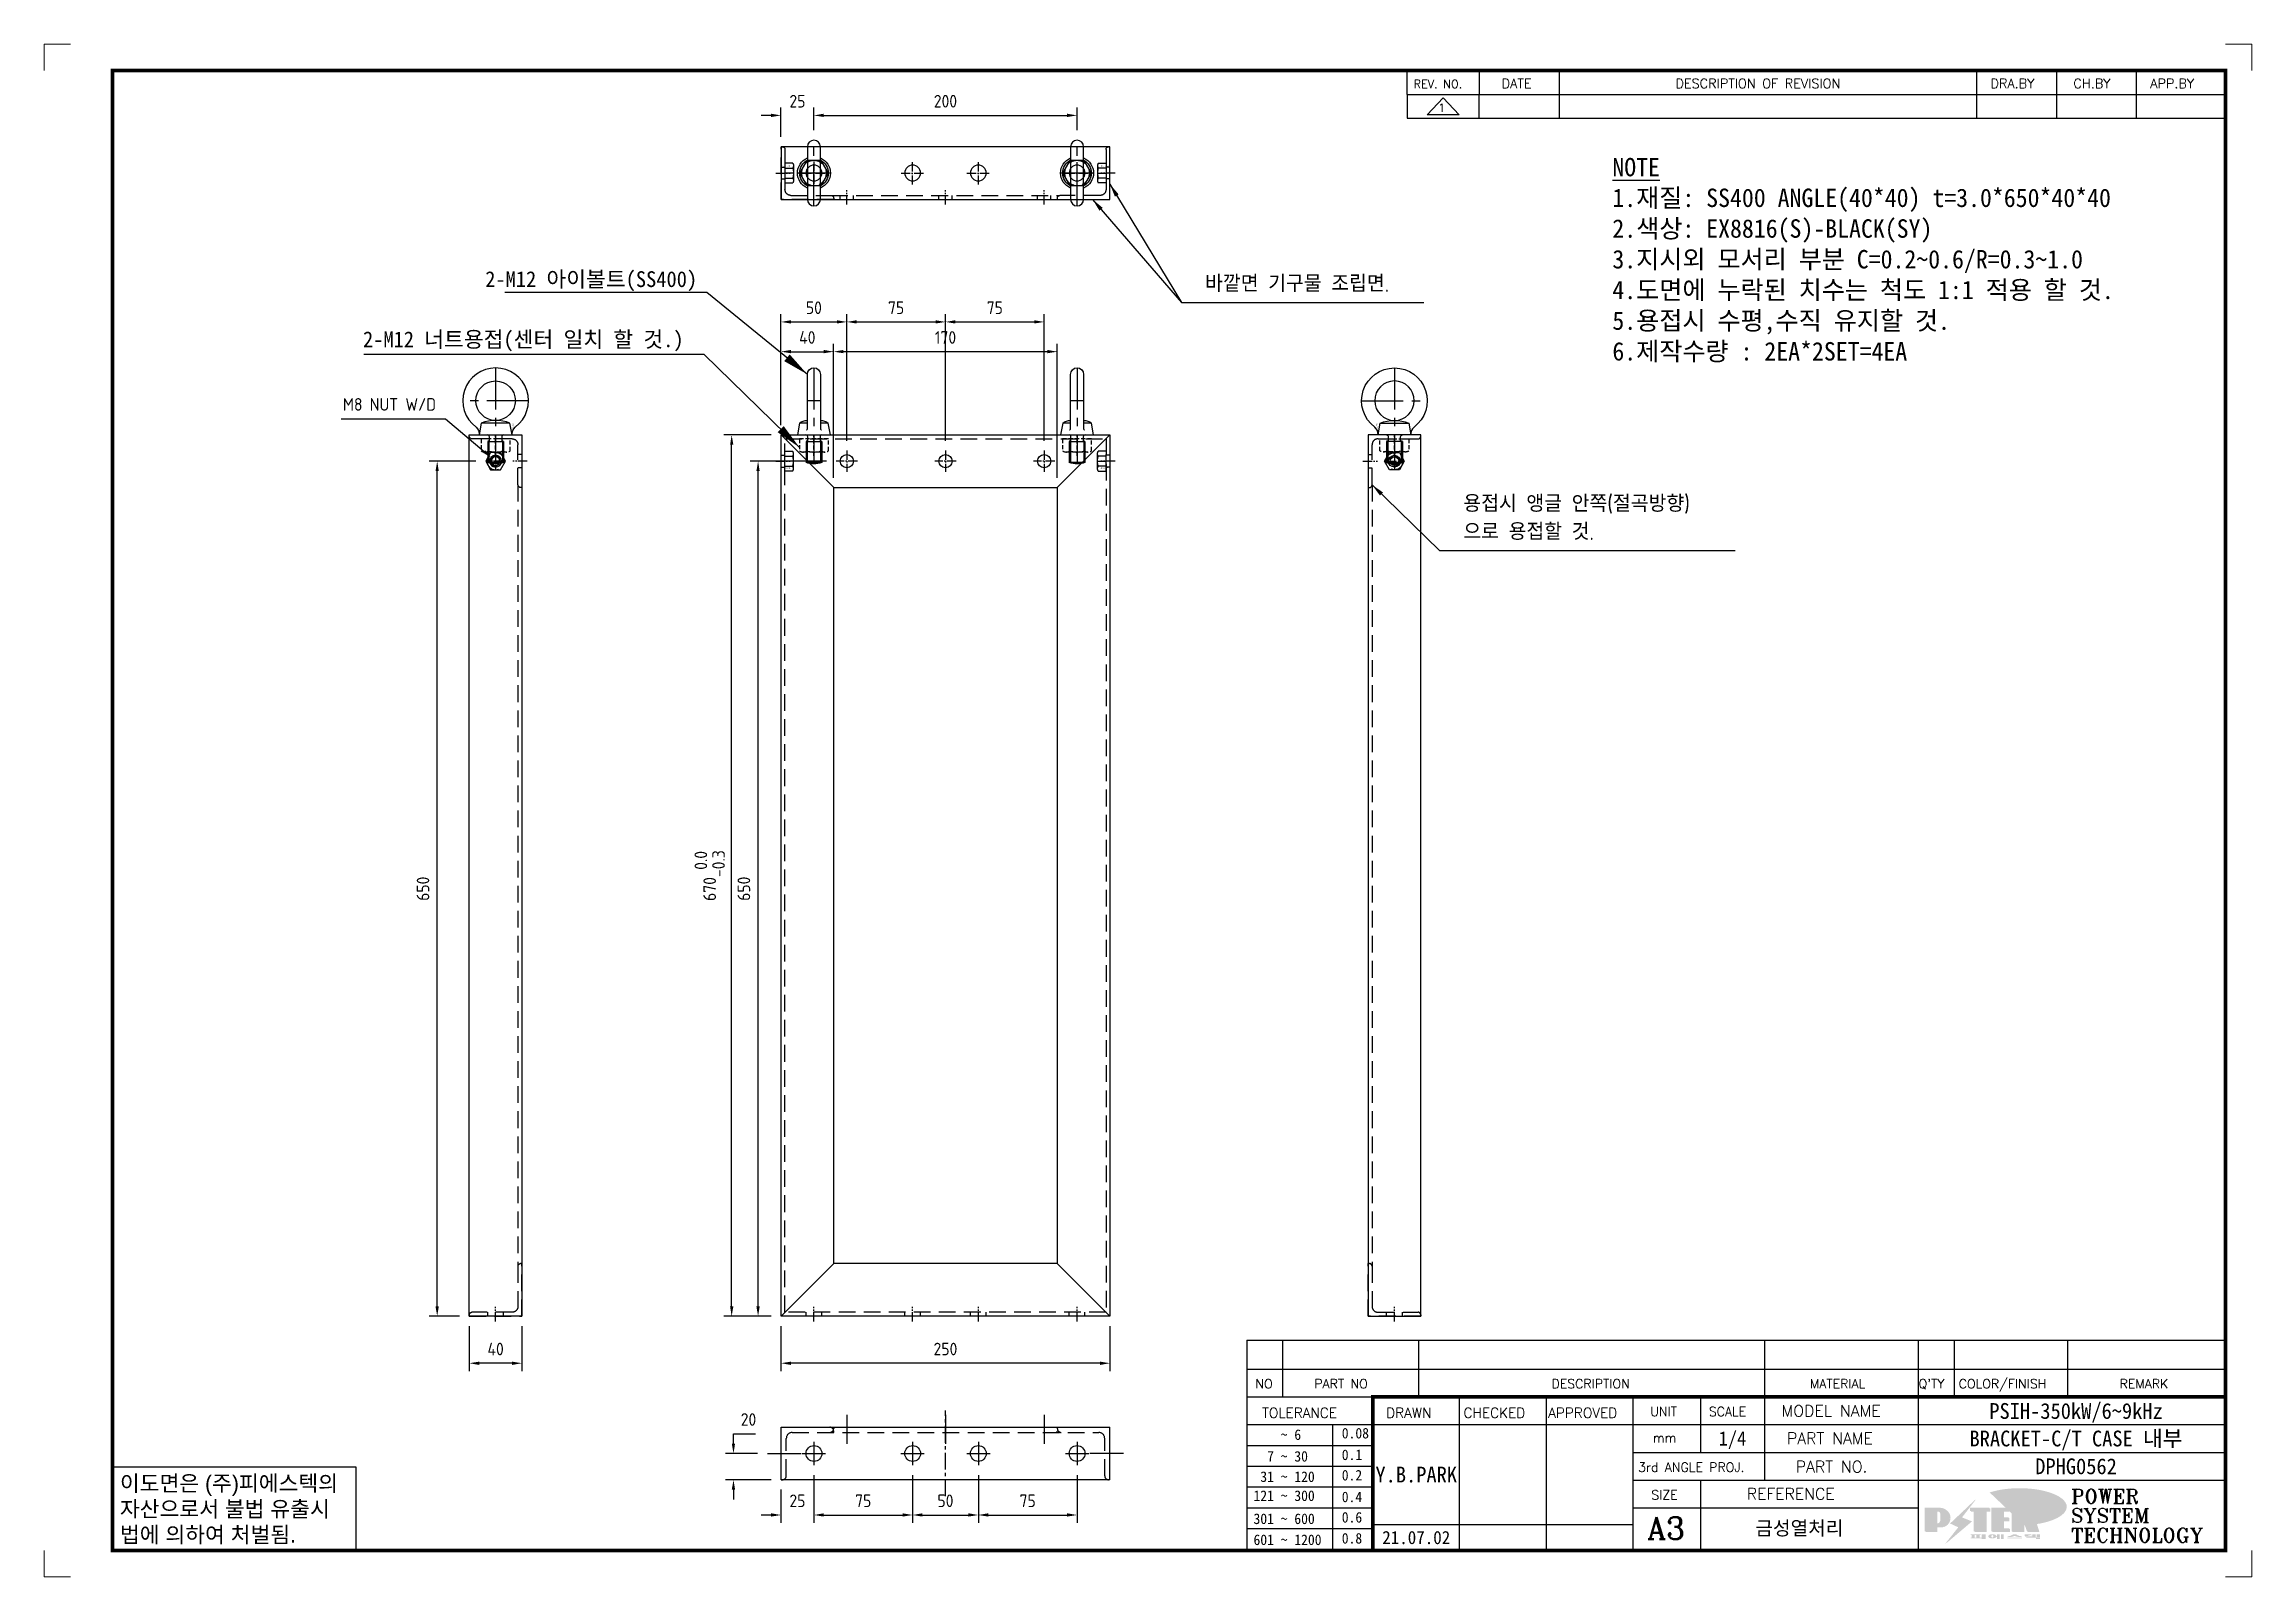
# Model space of a CAD drawing. Header units: millimetres. Extents: x 282 to 14566, y -4134 to 5341.
# Drawn here: x 7204 to 8882, y -1666 to -501 of the extents above; entities that cross this region are included whole.
import ezdxf
from ezdxf.enums import TextEntityAlignment as Align

# ---------------------------------------------------------------- set-up
doc = ezdxf.new("R2010")
doc.units = ezdxf.units.MM
for name, pattern in [('CENTER', [50.8, 31.75, -6.35, 6.35, -6.35]), ('CENTER1', [10, 7, -1, 1, -1]), ('CENTERX2', [101.6, 63.5, -12.7, 12.7, -12.7]), ('HIDDEN2', [4.7625, 3.175, -1.5875]), ('HIDDENX2', [19.05, 12.7, -6.35])]:
    doc.linetypes.add(name, pattern=pattern)
for name, color, linetype in [('BOM-T', 4, 'Continuous'), ('CENTER', 1, 'CENTER'), ('FORMAT-1', 7, 'Continuous'), ('line', 3, 'Continuous'), ('THIN', 3, 'Continuous')]:
    doc.layers.add(name, color=color, linetype=linetype)
doc.styles.add('h1', font='')
doc.styles.add('HAN', font='')
doc.styles.add('RC', font='ROMANC.SHX')
doc.styles.add('ROMANT', font='romant__.ttf')
doc.styles.add('RT', font='ROMANT.SHX', dxfattribs={"oblique": 15})
doc.styles.get("Standard").update_dxf_attribs({"font": 'ISOCP.SHX', "bigfont": 'WHGTXT.SHX'})
doc.styles.get('h1').set_extended_font_data('New Gulim')
doc.styles.get('HAN').set_extended_font_data('GulimChe')
doc.dimstyles.new('PS-3', dxfattribs={"dimscale": 3, "dimtxt": 3.2, "dimasz": 2.5, "dimexe": 2, "dimexo": 2.5, "dimgap": 2, "dimtad": 1, "dimtoh": 1, "dimrnd": 0.05, "dimzin": 12, "dimdsep": 46, "dimtxsty": 'Standard', "dimcen": 0, "dimclrt": 2, "dimazin": 3, "dimtfac": 1, "dimtofl": 0, "dimtmove": 0, "dimatfit": 3, "dimfxl": 0, "dimtolj": 1, "dimtzin": 0, "dimarcsym": 0})
doc.dimstyles.new('PS-4', dxfattribs={"dimscale": 4, "dimtxt": 3.2, "dimasz": 2.5, "dimexe": 2, "dimexo": 2.5, "dimgap": 2, "dimtad": 1, "dimtoh": 1, "dimrnd": 0.05, "dimzin": 12, "dimdsep": 46, "dimtxsty": 'Standard', "dimcen": 0, "dimclrt": 2, "dimazin": 3, "dimtfac": 1, "dimtofl": 0, "dimtmove": 0, "dimatfit": 3, "dimfxl": 0, "dimtolj": 1, "dimtzin": 0, "dimarcsym": 0})
doc.dimstyles.new('PSTEK-4', dxfattribs={"dimtxt": 20, "dimasz": 20, "dimexe": 8, "dimexo": 8, "dimgap": 8, "dimtad": 1, "dimtoh": 1, "dimrnd": 0.05, "dimdsep": 46, "dimtxsty": 'Standard', "dimcen": 0, "dimclrt": 3, "dimadec": 1, "dimazin": 2, "dimtfac": 1, "dimtmove": 0, "dimatfit": 3, "dimfxl": 0, "dimtolj": 1, "dimtzin": 0, "dimarcsym": 0})

msp = doc.modelspace()

# ---------------------------------------------------------------- texts
at = {"color": 2, "style": 'HAN'}
for s, p in [('2-M12 아이볼트(SS400)', (7538.892, -685.164, 0.116)), ('2-M12 너트용접(센터 일치 할 것.)', (7445.991, -730.912, 0.116))]:
    msp.add_text(s, height=12, dxfattribs=at).set_placement(p)
at = {"color": 2, "insert": (8395.603, -586.997), "char_height": 14, "attachment_point": 1, "style": 'HAN'}
msp.add_mtext_dynamic_manual_height_columns('{\\LNOTE\\P}1.재질: SS400 ANGLE(40*40) t=3.0*650*40*40\\P2.색상: EX8816(S)-BLACK(SY)\\P3.지시외 모서리 부분 C=0.2~0.6/R=0.3~1.0\\P4.도면에 누락된 치수는 척도 1:1 적용 할 것.\\P{\\C1;5.용접시 수평,수직 유지할 것.\\P6.제작수량 : 2EA*2SET=4EA}', width=694.38742, gutter_width=769.295, heights=[0], dxfattribs=at)
at = {"color": 2, "char_height": 12.8, "attachment_point": 7}
for s, insert in [('바깥면 기구물 조립면.', (8086.057, -688.885)), ('용접시 앵글 안쪽(절곡방향)\\P으로 용접할 것.', (8282.318, -877.5, 0.116))]:
    msp.add_mtext(s, dxfattribs=dict(at, insert=insert))

# ---------------------------------------------------------------- blocks, each defined once
blk = doc.blocks.new('A$C52180AF6')
at = {"color": 2, "linetype": 'HIDDENX2'}
for p, q in [((0, 3.8), (5.9, 3.8)), ((6.5, -5.6), (6.5, 5.6)), ((0, -3.8), (5.9, -3.8))]:
    blk.add_line(p, q, dxfattribs=at)
blk.add_lwpolyline([(0, -7.5), (0, 7.5), (5.9, 7.5, -0.309401), (5.9, 3.8, -0.154701), (5.9, -3.8, -0.309401), (5.9, -7.5)], format="xyb", close=True, dxfattribs=at)
at = {"layer": 'CENTER'}
blk.add_line((6.5, 0), (0, 0), dxfattribs=at)
at = {"color": 2, "linetype": 'HIDDENX2'}
blk.add_text('M8X1.25 (Type 1)', height=0.6, rotation=180, dxfattribs=at).set_placement((4.2, -5.3), align=Align.MIDDLE_LEFT)
blk = doc.blocks.new('A$C1B982DCA')
for p, q in [((-6, -5), (6, -5)), ((-6, -5), (-6, -21.1)), ((6, -5), (6, -21.1)), ((6, -21.1), (-6, -21.1))]:
    blk.add_line(p, q)
for points in [[(-5.7, 3.8, 0.5), (-5, 4.5), (-5, 46, -1), (5, 46), (5, 4.5, 0.5), (5.7, 3.8)], [(-10.9, 9, -0.183318), (-5, 11)], [(-4.7, -5), (-4.7, -1.4, 0.414214), (-6.1, 0)], [(6.1, 0, 0.414214), (4.7, -1.4), (4.7, -5, -1)], [(5, 11, -0.183318), (10.9, 9)], [(6, -21.1, -0.157869), (-6, -21.1)]]:
    blk.add_lwpolyline(points, format="xyb")
blk.add_lwpolyline([(-5, 9), (-10.9, 9), (-12.5, 0), (12.5, 0), (10.9, 9), (5, 9)])
at = {"layer": 'CENTER'}
for p, q in [((0, 51), (0, -22)), ((5, 26), (-5, 26))]:
    blk.add_line(p, q, dxfattribs=at)
at = {"layer": 'THIN'}
for points in [[(-5.1, -5), (-5.1, -21.1)], [(5.1, -5), (5.1, -21.1)]]:
    blk.add_lwpolyline(points, dxfattribs=at)
blk = doc.blocks.new('A$C253F4690')
at = {"color": 2, "linetype": 'HIDDEN2'}
for p, q in [((-5.5, -9.2), (-5.5, 0)), ((0, -13), (0, 3)), ((5.5, -9.2), (5.5, 0)), ((-8.2, -10), (8.2, -10))]:
    blk.add_line(p, q, dxfattribs=at)
blk.add_lwpolyline([(-11, 0), (-11, -9.2, 0.309401), (-5.5, -9.2, 0.154701), (5.5, -9.2, 0.309401), (11, -9.2), (11, 0), (-11, 0)], format="xyb", dxfattribs=at)
blk = doc.blocks.new('A$C0EF939BE')
blk.add_lwpolyline([(-20, 5), (20, 5, -1), (20, -5), (-20, -5, -1)], format="xyb", close=True)
for radius, start, end in [(12.5, 23.5782, 156.4218), (10.9, 27.2772, 152.7228), (12.5, 203.5782, 336.4218), (10.9, 207.2772, 332.7228)]:
    blk.add_arc((0, 0), radius, start, end)
at = {"layer": 'CENTER'}
for p, q in [((-25, 0), (25, 0)), ((0, 12.5), (0, -12.5))]:
    blk.add_line(p, q, dxfattribs=at)
blk = doc.blocks.new('A$C44CD3016')
at = {"color": 2, "linetype": 'HIDDENX2'}
blk.add_line((-112, 17), (62, 17), dxfattribs=at)
at = {"color": 2, "linetype": 'HIDDEN2'}
for p, q in [((-105, 20), (-105, 17)), ((-95, 20), (-95, 17)), ((-30, 20), (-30, 17)), ((-20, 20), (-20, 17)), ((45, 20), (45, 17)), ((55, 20), (55, 17)), ((-150, 4.5), (-147, 4.5)), ((100, 4.5), (97, 4.5)), ((-150, -4.5), (-147, -4.5)), ((100, -4.5), (97, -4.5))]:
    blk.add_line(p, q, dxfattribs=at)
at = {"color": 1, "linetype": 'CENTER1'}
for p, q in [((-100, 24), (-100, 13)), ((-25, 24), (-25, 13)), ((50, 24), (50, 13)), ((-154, 0), (-143, 0)), ((104, 0), (93, 0))]:
    blk.add_line(p, q, dxfattribs=at)
at = {"color": 250, "linetype": 'CENTER1'}
for p, q in [((-133.8, 0), (-116.2, 0)), ((-125, -8.8), (-125, 8.8)), ((-58.8, 0), (-41.2, 0)), ((-50, 8.8), (-50, -8.8)), ((-8.8, 0), (8.8, 0)), ((0, 8.8), (0, -8.8)), ((66.2, 0), (83.8, 0)), ((75, 8.8), (75, -8.8))]:
    blk.add_line(p, q, dxfattribs=at)
at = {"color": 4}
blk.add_lwpolyline([(100, -20), (-150, -20), (-150, 20), (100, 20)], close=True, dxfattribs=at)
at = {"color": 2, "linetype": 'HIDDENX2'}
for points in [[(-150, 20), (-150, -20), (-149, -20, 0.414214), (-147, -18), (-147, 12.5, -0.414214), (-142.5, 17), (-112, 17, 0.414214), (-110, 19), (-110, 20)], [(100, 20), (100, -20), (99, -20, -0.414214), (97, -18), (97, 12.5, 0.414214), (92.5, 17), (62, 17, -0.414214), (60, 19), (60, 20)]]:
    blk.add_lwpolyline(points, format="xyb", close=True, dxfattribs=at)
for points in [[(-119.5, -9.5), (-130.5, -9.5), (-136, 0), (-130.5, 9.5), (-119.5, 9.5), (-114, 0), (-119.5, -9.5)], [(80.5, -9.5), (69.5, -9.5), (64, 0), (69.5, 9.5), (80.5, 9.5), (86, 0), (80.5, -9.5)]]:
    blk.add_lwpolyline(points, dxfattribs=at)
for centre in [(-125, 0), (75, 0)]:
    blk.add_circle(centre, 9.5, dxfattribs=at)
at = {"color": 250}
for centre in [(-125, 0), (-50, 0), (0, 0), (75, 0)]:
    blk.add_circle(centre, 6, dxfattribs=at)
at = {"rotation": 270}
for p in [(-125, 0), (75, 0)]:
    blk.add_blockref('A$C0EF939BE', p, dxfattribs=at)
blk.add_blockref('A$C52180AF6', (-147, 0))
at = {"xscale": -1}
blk.add_blockref('A$C52180AF6', (97, 0), dxfattribs=at)
blk = doc.blocks.new('A$C5742324B')
for p, q in [((10.9, 9), (-10.9, 9)), ((-6, -5), (6, -5)), ((-6, -5), (-6, -21.1)), ((6, -5), (6, -21.1)), ((6, -21.1), (-6, -21.1))]:
    blk.add_line(p, q)
for points in [[(12.5, 0, -0.237131), (14.9, 5.9, 3.020253), (-14.9, 5.9, -0.237131), (-12.5, 0)], [(-4.7, -5), (-4.7, -1.4, 0.414214), (-6.1, 0)], [(6.1, 0, 0.414214), (4.7, -1.4), (4.7, -5)], [(6, -21.1, -0.157869), (-6, -21.1)]]:
    blk.add_lwpolyline(points, format="xyb")
blk.add_lwpolyline([(10.9, 9, 0.183318), (-10.9, 9), (-12.5, 0), (12.5, 0)], format="xyb", close=True)
blk.add_circle((0, 26), 15)
at = {"layer": 'CENTER'}
for p, q in [((0, 51), (0, -22)), ((25, 26), (-25, 26))]:
    blk.add_line(p, q, dxfattribs=at)
at = {"layer": 'THIN'}
for points in [[(-5.1, -5), (-5.1, -21.1)], [(5.1, -5), (5.1, -21.1)]]:
    blk.add_lwpolyline(points, dxfattribs=at)
at = {"layer": 'BOM-T', "color": 4}
blk.add_text('M12X1.75-22L', height=0.6, rotation=270, dxfattribs=at).set_placement((13.2, 9), align=Align.MIDDLE_LEFT)
blk = doc.blocks.new('A$C45832701')
at = {"color": 2, "linetype": 'HIDDEN2'}
for p, q in [((-20, 655), (-17, 655)), ((-20, 645), (-17, 645)), ((-6, 0), (-6, 3)), ((6, 0), (6, 3))]:
    blk.add_line(p, q, dxfattribs=at)
at = {"color": 1, "linetype": 'CENTER1'}
for p, q in [((0, 656.5), (0, 643.5)), ((-24, 650), (-13, 650)), ((-7.5, 650), (7.5, 650)), ((0, -4), (0, 7))]:
    blk.add_line(p, q, dxfattribs=at)
at = {"color": 2, "linetype": 'HIDDENX2'}
blk.add_line((-17, 632), (-17, 38), dxfattribs=at)
for points in [[(-20, 670), (-20, 630), (-19, 630, 0.414214), (-17, 632), (-17, 662.5, -0.414214), (-12.5, 667), (18, 667, 0.414214), (20, 669), (20, 670)], [(-20, 0), (-20, 40), (-19, 40, -0.414214), (-17, 38), (-17, 7.5, 0.414214), (-12.5, 3), (18, 3, -0.414214), (20, 1), (20, 0)]]:
    blk.add_lwpolyline(points, format="xyb", close=True, dxfattribs=at)
at = {"color": 4}
blk.add_lwpolyline([(20, 0), (20, 670), (-20, 670), (-20, 0)], close=True, dxfattribs=at)
at = {"color": 2, "linetype": 'HIDDENX2'}
blk.add_lwpolyline([(3.8, 643.5), (-3.8, 643.5), (-7.5, 650), (-3.8, 656.5), (3.8, 656.5), (7.5, 650), (3.8, 643.5)], dxfattribs=at)
blk.add_circle((0, 650), 6.5, dxfattribs=at)
at = {"color": 4}
blk.add_circle((0, 650), 4.5, dxfattribs=at)
blk.add_circle((0, 650), 3.32)
at = {"layer": 'THIN'}
blk.add_arc((0, 650), 4, 255, 165, dxfattribs=at)
at = {"xscale": -1}
for name, p in [('A$C5742324B', (0, 670)), ('A$C253F4690', (0, 667))]:
    blk.add_blockref(name, p, dxfattribs=at)
blk = doc.blocks.new('*D1373')
at = {"color": 0, "lineweight": -2}
for p, q in [((7763.7, -1475.1), (7763.7, -1509.3)), ((8013.7, -1475.1), (8013.7, -1509.3)), ((8006.2, -1503.3), (7771.2, -1503.3))]:
    blk.add_line(p, q, dxfattribs=at)
at = {"color": 0}
for points in [[(7771.2, -1502.1), (7771.2, -1504.6), (7763.7, -1503.3)], [(8006.2, -1502.1), (8006.2, -1504.6), (8013.7, -1503.3)]]:
    blk.add_solid(points, dxfattribs=at)
at = {"layer": 'DEFPOINTS', "color": 0}
for p in [(7763.7, -1467.6), (8013.7, -1467.6), (7763.7, -1503.3)]:
    blk.add_point(p, dxfattribs=at)
at = {"color": 2, "insert": (7888.7, -1492.5), "char_height": 9.6, "attachment_point": 5}
blk.add_mtext('\\A1;250', dxfattribs=at)
blk = doc.blocks.new('*D1374')
at = {"color": 0, "lineweight": -2, "ltscale": 10}
for p, q in [((7756.2, -797.6), (7720.2, -797.6)), ((7726.2, -1460.1), (7726.2, -805.1)), ((7756.2, -1467.6), (7720.2, -1467.6))]:
    blk.add_line(p, q, dxfattribs=at)
at = {"color": 0, "ltscale": 10}
for points in [[(7725, -805.1), (7727.5, -805.1), (7726.2, -797.6)], [(7725, -1460.1), (7727.5, -1460.1), (7726.2, -1467.6)]]:
    blk.add_solid(points, dxfattribs=at)
at = {"layer": 'DEFPOINTS', "color": 0, "ltscale": 10}
for p in [(7726.2, -797.6), (7763.7, -797.6), (7763.7, -1467.6)]:
    blk.add_point(p, dxfattribs=at)
at = {"color": 2, "ltscale": 10, "insert": (7709.5, -1132.6), "char_height": 9.6, "attachment_point": 5, "rotation": 90}
blk.add_mtext('\\A1;670\\S 0.0^ -0.3;', dxfattribs=at)
blk = doc.blocks.new('*D1375')
at = {"color": 0, "lineweight": -2}
for p, q in [((7798.2, -817.6), (7740.3, -817.6)), ((7746.3, -1460.1), (7746.3, -825.1)), ((7756.2, -1467.6), (7740.3, -1467.6))]:
    blk.add_line(p, q, dxfattribs=at)
at = {"color": 0}
for points in [[(7745, -825.1), (7747.5, -825.1), (7746.3, -817.6)], [(7745, -1460.1), (7747.5, -1460.1), (7746.3, -1467.6)]]:
    blk.add_solid(points, dxfattribs=at)
at = {"layer": 'DEFPOINTS', "color": 0}
for p in [(7746.3, -817.6), (7805.7, -817.6), (7763.7, -1467.6)]:
    blk.add_point(p, dxfattribs=at)
at = {"color": 2, "insert": (7735.5, -1142.6), "char_height": 9.6, "attachment_point": 5, "rotation": 90}
blk.add_mtext('\\A1;650', dxfattribs=at)
blk = doc.blocks.new('*D1376')
at = {"color": 0, "lineweight": -2}
for p, q in [((7763.7, -790.1), (7763.7, -728.3)), ((7771.2, -734.3), (7796.2, -734.3)), ((7803.7, -830.1), (7803.7, -728.3))]:
    blk.add_line(p, q, dxfattribs=at)
at = {"color": 0}
for points in [[(7771.2, -733), (7771.2, -735.5), (7763.7, -734.3)], [(7796.2, -733), (7796.2, -735.5), (7803.7, -734.3)]]:
    blk.add_solid(points, dxfattribs=at)
at = {"layer": 'DEFPOINTS', "color": 0}
for p in [(7803.7, -734.3), (7763.7, -797.6), (7803.7, -837.6)]:
    blk.add_point(p, dxfattribs=at)
at = {"color": 2, "insert": (7783.7, -723.5), "char_height": 9.6, "attachment_point": 5}
blk.add_mtext('\\A1;40', dxfattribs=at)
blk = doc.blocks.new('*D1377')
at = {"color": 0, "lineweight": -2}
for p, q in [((7803.7, -830.1), (7803.7, -728.3)), ((7966.2, -734.3), (7811.2, -734.3)), ((7973.7, -830.1), (7973.7, -728.3))]:
    blk.add_line(p, q, dxfattribs=at)
at = {"color": 0}
for points in [[(7811.2, -733), (7811.2, -735.5), (7803.7, -734.3)], [(7966.2, -733), (7966.2, -735.5), (7973.7, -734.3)]]:
    blk.add_solid(points, dxfattribs=at)
at = {"layer": 'DEFPOINTS', "color": 0}
for p in [(7803.7, -734.3), (7803.7, -837.6), (7973.7, -837.6)]:
    blk.add_point(p, dxfattribs=at)
at = {"color": 2, "insert": (7888.7, -723.5), "char_height": 9.6, "attachment_point": 5}
blk.add_mtext('\\A1;170', dxfattribs=at)
blk = doc.blocks.new('*D1378')
at = {"color": 0, "lineweight": -2}
for p, q in [((7763.7, -790.1), (7763.7, -705.7)), ((7771.2, -711.7), (7806.2, -711.7)), ((7813.7, -802.1), (7813.7, -705.7))]:
    blk.add_line(p, q, dxfattribs=at)
at = {"color": 0}
for points in [[(7771.2, -710.4), (7771.2, -712.9), (7763.7, -711.7)], [(7806.2, -710.4), (7806.2, -712.9), (7813.7, -711.7)]]:
    blk.add_solid(points, dxfattribs=at)
at = {"layer": 'DEFPOINTS', "color": 0}
for p in [(7813.7, -711.7), (7763.7, -797.6), (7813.7, -809.6)]:
    blk.add_point(p, dxfattribs=at)
at = {"color": 2, "insert": (7788.7, -700.9), "char_height": 9.6, "attachment_point": 5}
blk.add_mtext('\\A1;50', dxfattribs=at)
blk = doc.blocks.new('*D1379')
at = {"color": 0, "lineweight": -2}
for p, q in [((7813.7, -802.1), (7813.7, -705.7)), ((7821.2, -711.7), (7881.2, -711.7)), ((7888.7, -802.1), (7888.7, -705.7))]:
    blk.add_line(p, q, dxfattribs=at)
at = {"color": 0}
for points in [[(7821.2, -710.4), (7821.2, -712.9), (7813.7, -711.7)], [(7881.2, -710.4), (7881.2, -712.9), (7888.7, -711.7)]]:
    blk.add_solid(points, dxfattribs=at)
at = {"layer": 'DEFPOINTS', "color": 0}
for p in [(7888.7, -711.7), (7813.7, -809.6), (7888.7, -809.6)]:
    blk.add_point(p, dxfattribs=at)
at = {"color": 2, "insert": (7851.2, -700.9), "char_height": 9.6, "attachment_point": 5}
blk.add_mtext('\\A1;75', dxfattribs=at)
blk = doc.blocks.new('*D1380')
at = {"color": 0, "lineweight": -2}
for p, q in [((7888.7, -802.1), (7888.7, -705.7)), ((7896.2, -711.7), (7956.2, -711.7)), ((7963.7, -802.1), (7963.7, -705.7))]:
    blk.add_line(p, q, dxfattribs=at)
at = {"color": 0}
for points in [[(7896.2, -710.4), (7896.2, -712.9), (7888.7, -711.7)], [(7956.2, -710.4), (7956.2, -712.9), (7963.7, -711.7)]]:
    blk.add_solid(points, dxfattribs=at)
at = {"layer": 'DEFPOINTS', "color": 0}
for p in [(7963.7, -711.7), (7888.7, -809.6), (7963.7, -809.6)]:
    blk.add_point(p, dxfattribs=at)
at = {"color": 2, "insert": (7926.2, -700.9), "char_height": 9.6, "attachment_point": 5}
blk.add_mtext('\\A1;75', dxfattribs=at)
blk = doc.blocks.new('*D1428')
at = {"color": 0, "lineweight": -2}
for p, q in [((7788.7, -1588.3), (7788.7, -1624.7)), ((7763.7, -1599.4), (7763.7, -1624.7)), ((7756.2, -1618.7), (7748.7, -1618.7)), ((7796.2, -1618.7), (7803.7, -1618.7))]:
    blk.add_line(p, q, dxfattribs=at)
at = {"color": 0}
for points in [[(7756.2, -1617.4), (7756.2, -1619.9), (7763.7, -1618.7)], [(7796.2, -1617.4), (7796.2, -1619.9), (7788.7, -1618.7)]]:
    blk.add_solid(points, dxfattribs=at)
at = {"layer": 'DEFPOINTS', "color": 0}
for p in [(7763.7, -1591.9), (7788.7, -1580.8), (7788.7, -1618.7)]:
    blk.add_point(p, dxfattribs=at)
at = {"color": 2, "insert": (7776.2, -1607.9), "char_height": 9.6, "attachment_point": 5}
blk.add_mtext('\\A1;25', dxfattribs=at)
blk = doc.blocks.new('*D1429')
at = {"color": 0, "lineweight": -2}
for p, q in [((7788.7, -1588.3), (7788.7, -1624.7)), ((7863.7, -1588.3), (7863.7, -1624.7)), ((7796.2, -1618.7), (7856.2, -1618.7))]:
    blk.add_line(p, q, dxfattribs=at)
at = {"color": 0}
for points in [[(7796.2, -1617.4), (7796.2, -1619.9), (7788.7, -1618.7)], [(7856.2, -1617.4), (7856.2, -1619.9), (7863.7, -1618.7)]]:
    blk.add_solid(points, dxfattribs=at)
at = {"layer": 'DEFPOINTS', "color": 0}
for p in [(7788.7, -1580.8), (7863.7, -1580.8), (7863.7, -1618.7)]:
    blk.add_point(p, dxfattribs=at)
at = {"color": 2, "insert": (7826.2, -1607.9), "char_height": 9.6, "attachment_point": 5}
blk.add_mtext('\\A1;75', dxfattribs=at)
blk = doc.blocks.new('*D1430')
at = {"color": 0, "lineweight": -2}
for p, q in [((7863.7, -1588.3), (7863.7, -1624.7)), ((7913.7, -1588.3), (7913.7, -1624.7)), ((7871.2, -1618.7), (7906.2, -1618.7))]:
    blk.add_line(p, q, dxfattribs=at)
at = {"color": 0}
for points in [[(7871.2, -1617.4), (7871.2, -1619.9), (7863.7, -1618.7)], [(7906.2, -1617.4), (7906.2, -1619.9), (7913.7, -1618.7)]]:
    blk.add_solid(points, dxfattribs=at)
at = {"layer": 'DEFPOINTS', "color": 0}
for p in [(7863.7, -1580.8), (7913.7, -1580.8), (7913.7, -1618.7)]:
    blk.add_point(p, dxfattribs=at)
at = {"color": 2, "insert": (7888.7, -1607.9), "char_height": 9.6, "attachment_point": 5}
blk.add_mtext('\\A1;50', dxfattribs=at)
blk = doc.blocks.new('*D1431')
at = {"color": 0, "lineweight": -2}
for p, q in [((7913.7, -1588.3), (7913.7, -1624.7)), ((7988.7, -1588.3), (7988.7, -1624.7)), ((7921.2, -1618.7), (7981.2, -1618.7))]:
    blk.add_line(p, q, dxfattribs=at)
at = {"color": 0}
for points in [[(7921.2, -1617.4), (7921.2, -1619.9), (7913.7, -1618.7)], [(7981.2, -1617.4), (7981.2, -1619.9), (7988.7, -1618.7)]]:
    blk.add_solid(points, dxfattribs=at)
at = {"layer": 'DEFPOINTS', "color": 0}
for p in [(7913.7, -1580.8), (7988.7, -1580.8), (7988.7, -1618.7)]:
    blk.add_point(p, dxfattribs=at)
at = {"color": 2, "insert": (7951.2, -1607.9), "char_height": 9.6, "attachment_point": 5}
blk.add_mtext('\\A1;75', dxfattribs=at)
blk = doc.blocks.new('*D1432')
at = {"color": 0, "lineweight": -2}
for p, q in [((7727.6, -1564.4), (7727.6, -1556.9)), ((7727.6, -1556.9), (7744.4, -1556.9)), ((7745.9, -1571.9), (7721.6, -1571.9)), ((7756.2, -1591.9), (7721.6, -1591.9)), ((7727.6, -1599.4), (7727.6, -1606.9))]:
    blk.add_line(p, q, dxfattribs=at)
at = {"color": 0}
for points in [[(7726.3, -1564.4), (7728.8, -1564.4), (7727.6, -1571.9)], [(7726.3, -1599.4), (7728.8, -1599.4), (7727.6, -1591.9)]]:
    blk.add_solid(points, dxfattribs=at)
at = {"layer": 'DEFPOINTS', "color": 0}
for p in [(7727.6, -1571.9), (7753.4, -1571.9), (7763.7, -1591.9)]:
    blk.add_point(p, dxfattribs=at)
at = {"color": 2, "insert": (7739, -1546.1), "char_height": 9.6, "attachment_point": 5}
blk.add_mtext('\\A1;20', dxfattribs=at)
blk = doc.blocks.new('*D1433')
at = {"color": 0, "lineweight": -2}
for p, q in [((7526.8, -1475.1), (7526.8, -1509.3)), ((7566.8, -1475.1), (7566.8, -1509.3)), ((7559.3, -1503.3), (7534.3, -1503.3))]:
    blk.add_line(p, q, dxfattribs=at)
at = {"color": 0}
for points in [[(7534.3, -1502.1), (7534.3, -1504.6), (7526.8, -1503.3)], [(7559.3, -1502.1), (7559.3, -1504.6), (7566.8, -1503.3)]]:
    blk.add_solid(points, dxfattribs=at)
at = {"layer": 'DEFPOINTS', "color": 0}
for p in [(7526.8, -1467.6), (7566.8, -1467.6), (7526.8, -1503.3)]:
    blk.add_point(p, dxfattribs=at)
at = {"color": 2, "insert": (7546.8, -1492.5), "char_height": 9.6, "attachment_point": 5}
blk.add_mtext('\\A1;40', dxfattribs=at)
blk = doc.blocks.new('*D1434')
at = {"color": 0, "lineweight": -2}
for p, q in [((7531.8, -817.6), (7496.4, -817.6)), ((7502.4, -1460.1), (7502.4, -825.1)), ((7519.3, -1467.6), (7496.4, -1467.6))]:
    blk.add_line(p, q, dxfattribs=at)
at = {"color": 0}
for points in [[(7501.1, -825.1), (7503.6, -825.1), (7502.4, -817.6)], [(7501.1, -1460.1), (7503.6, -1460.1), (7502.4, -1467.6)]]:
    blk.add_solid(points, dxfattribs=at)
at = {"layer": 'DEFPOINTS', "color": 0}
for p in [(7502.4, -817.6), (7539.3, -817.6), (7526.8, -1467.6)]:
    blk.add_point(p, dxfattribs=at)
at = {"color": 2, "insert": (7491.6, -1142.6), "char_height": 9.6, "attachment_point": 5, "rotation": 90}
blk.add_mtext('\\A1;650', dxfattribs=at)
blk = doc.blocks.new('*D1435')
at = {"color": 0, "lineweight": -2}
for p, q in [((7429.4, -785.3), (7508.8, -785.3)), ((7508.8, -785.3), (7538, -810.1))]:
    blk.add_line(p, q, dxfattribs=at)
at = {"color": 0}
blk.add_solid([(7538.8, -809.2), (7537.2, -811.1), (7543.7, -815)], dxfattribs=at)
at = {"layer": 'DEFPOINTS', "color": 0}
for p in [(7543.7, -815), (7549.8, -820.1)]:
    blk.add_point(p, dxfattribs=at)
at = {"color": 2, "insert": (7466.1, -774.4), "char_height": 9.6, "attachment_point": 5}
blk.add_mtext('\\A1;M8 NUT W/D', dxfattribs=at)
blk = doc.blocks.new('*D1436')
at = {"color": 0, "lineweight": -2}
for p, q in [((7763.7, -571), (7763.7, -548.7)), ((7788.7, -566), (7788.7, -548.7)), ((7756.2, -554.7), (7748.7, -554.7)), ((7796.2, -554.7), (7803.7, -554.7))]:
    blk.add_line(p, q, dxfattribs=at)
at = {"color": 0}
for points in [[(7756.2, -553.4), (7756.2, -555.9), (7763.7, -554.7)], [(7796.2, -553.4), (7796.2, -555.9), (7788.7, -554.7)]]:
    blk.add_solid(points, dxfattribs=at)
at = {"layer": 'DEFPOINTS', "color": 0}
for p in [(7788.7, -554.7), (7763.7, -578.5), (7788.7, -573.5)]:
    blk.add_point(p, dxfattribs=at)
at = {"color": 2, "insert": (7776.2, -543.9), "char_height": 9.6, "attachment_point": 5}
blk.add_mtext('\\A1;25', dxfattribs=at)
blk = doc.blocks.new('*D1381')
at = {"color": 0, "lineweight": -2}
for p, q in [((7788.7, -566), (7788.7, -548.7)), ((7988.7, -566), (7988.7, -548.7)), ((7796.2, -554.7), (7981.2, -554.7))]:
    blk.add_line(p, q, dxfattribs=at)
at = {"color": 0}
for points in [[(7796.2, -553.4), (7796.2, -555.9), (7788.7, -554.7)], [(7981.2, -553.4), (7981.2, -555.9), (7988.7, -554.7)]]:
    blk.add_solid(points, dxfattribs=at)
at = {"layer": 'DEFPOINTS', "color": 0}
for p in [(7988.7, -554.7), (7788.7, -573.5), (7988.7, -573.5)]:
    blk.add_point(p, dxfattribs=at)
at = {"color": 2, "insert": (7888.7, -543.9), "char_height": 9.6, "attachment_point": 5}
blk.add_mtext('\\A1;200', dxfattribs=at)
blk = doc.blocks.new('t3')
for p, q in [((0, 15.88), (46.25, 15.88)), ((0, 15.88), (0, 0)), ((46.25, 15.88), (46.25, 0)), ((0, 0), (46.25, 0))]:
    blk.add_line(p, q)
at = {"color": 1, "style": 'h1'}
for s, p in [('이도면은 (주)피에스텍의', (1.4, 11.29)), ('자산으로서 불법 유출시', (1.4, 6.41)), ('법에 의하여 처벌됨.', (1.4, 1.52))]:
    blk.add_text(s, height=3, dxfattribs=at).set_placement(p)
blk = doc.blocks.new('new LOGO')
at = {"layer": 'line'}
h = blk.add_hatch(color=1, dxfattribs=at)
h.paths.add_polyline_path([(41.5, 16.4), (54.3, 16.4, 1), (54.3, 82.9), (0, 82.9), (0, -0.1), (41.5, -0.1)])
h.paths.add_polyline_path([(41.5, 27.9), (41.5, 71.9), (43.6, 71.9, -0.414214), (54.6, 60.9), (54.6, 38.9, -0.414214), (43.6, 27.9)], flags=16)
h.paths.add_polyline_path([(214.7, 71.9), (227.5, 71.9), (227.5, 82.9), (159.7, 82.9), (159.7, 71.9), (172.5, 71.9), (172.5, -0.1), (214.7, -0.1)])
h.paths.add_polyline_path([(276, 37.4), (294.8, 37.4), (294.8, 49.1), (276, 49.1), (276, 71.9), (294.8, 71.9), (294.8, 82.9), (234.5, 82.9), (234.5, -0.1), (297, -0.1), (297, 10.9), (276, 10.9)])
h.paths.add_polyline_path([(347.2, 35.2), (359.7, -0.1), (400.5, -0.1), (379.6, 66.8), (399.7, 82.9), (380.6, 82.9), (347.2, 61.6), (347.2, 82.9), (305.5, 82.9), (305.5, -0.1), (347.2, -0.1)])
h = blk.add_hatch(color=250, dxfattribs=at)
h.paths.add_polyline_path([(44.5, 69.4), (46.6, 69.4, -0.129793), (52, 68, 0.221832), (43.6, 71.9), (41.5, 71.9), (41.5, 27.9), (43.6, 27.9, 0.02048), (44.5, 28)], flags=17)
h.paths.add_polyline_path([(44.5, 13.9), (57.3, 13.9, 0.72362), (77.1, 73.9, -0.679777), (54.3, 16.4), (41.5, 16.4), (41.5, -0.1), (3, -0.1), (3, -2.6), (44.5, -2.6)])
h.paths.add_polyline_path([(117.9, 14.2), (71.5, -44.4), (77.1, -39.6), (120.8, 15.6), (92, 28.9), (173.3, 106), (177.5, 111.4), (89.1, 27.6)])
h.paths.add_polyline_path([(162.7, 71.9), (162.7, 69.4), (172.5, 69.4), (172.5, 71.9)], flags=17)
h.paths.add_polyline_path([(217.7, 69.4), (230.5, 69.4), (230.5, 80.4), (227.5, 80.4), (227.5, 71.9), (214.7, 71.9), (214.7, -0.1), (175.5, -0.1), (175.5, -2.6), (217.7, -2.6)])
h.paths.add_polyline_path([(297.8, 46.6), (294.8, 46.6), (294.8, 37.4), (276, 37.4), (276, 10.9), (279, 10.9), (279, 34.9), (297.8, 34.9)])
h.paths.add_polyline_path([(300, 8.4), (297, 8.4), (297, -0.1), (237.5, -0.1), (237.5, -2.6), (300, -2.6)])
h.paths.add_polyline_path([(297.8, 80.4), (294.8, 80.4), (294.8, 71.9), (276, 71.9), (276, 49.1), (279, 49.1), (279, 69.4), (297.8, 69.4)])
h.paths.add_polyline_path([(350.2, 80.4), (347.2, 80.4), (347.2, 61.6), (350.2, 63.5)])
h.paths.add_polyline_path([(350.2, 26.7), (347.2, 35.2), (347.2, -0.1), (308.5, -0.1), (308.5, -2.6), (350.2, -2.6)])
h.paths.add_polyline_path([(402.7, 80.4), (396.5, 80.4), (379.6, 66.8), (400.5, -0.1), (361.8, -0.1), (362.7, -2.6), (403.5, -2.6), (382.6, 64.3)])
blk.add_hatch(color=5, dxfattribs=at).paths.add_polyline_path([(166.3, 35), (131, 49), (180.4, 112.7), (92, 28.9), (120.8, 15.6), (74.4, -43)])
h = blk.add_hatch(color=253, dxfattribs=at)
edge = h.paths.add_edge_path()
edge.add_ellipse((333.9, 86.4), major_axis=(-165.9, 0), ratio=0.39426, start_angle=111.51268, end_angle=334.46902)
edge.add_ellipse((314.1, 81.2), major_axis=(-153.7, 0), ratio=0.40699, start_angle=121.30662, end_angle=327.74369, ccw=False)
edge.add_line((394, 27.8), (394.7, 25.6))
h = blk.add_hatch(color=250, dxfattribs=at)
edge = h.paths.add_edge_path()
edge.add_ellipse((237.8, -17.6), major_axis=(-14.3, 0), ratio=0.526336, start_angle=192.2456, end_angle=269.07481)
edge.add_line((238.1, -10.1), (237.6, -10.1))
edge.add_ellipse((237.8, -17.6), major_axis=(-14.3, 0), ratio=0.526336, start_angle=270.92519, end_angle=449.07481)
edge.add_line((237.6, -25.1), (238.1, -25.1))
edge.add_ellipse((237.8, -17.6), major_axis=(-14.3, 0), ratio=0.526336, start_angle=450.92519, end_angle=527.7544)
edge.add_line((251.7, -19.2), (254.1, -19.2))
edge.add_line((254.1, -19.2), (254.1, -27.1))
edge.add_line((254.1, -27.1), (263.1, -27.1))
edge.add_line((263.1, -27.1), (263.1, -10.1))
edge.add_line((263.1, -10.1), (254.1, -10.1))
edge.add_line((254.1, -10.1), (254.1, -16))
edge.add_line((254.1, -16), (251.7, -16))
h.paths.add_polyline_path([(241, -16.4), (241, -18.7, -1), (234.4, -18.7), (234.4, -16.4, -1)], flags=16)
h.paths.add_polyline_path([(278.2, -10.1), (268.1, -10.1), (268.1, -27.1), (278.2, -27.1)])
h.paths.add_polyline_path([(310.3, -10.1), (310.3, -11.1, -0.157169), (289.3, -17.5), (294, -19.9, 0.128407), (316.3, -15.9, 0.128407), (338.6, -19.9), (343.3, -17.5, -0.157169), (322.2, -11.1), (322.2, -10.1)])
h.paths.add_polyline_path([(342.1, -25.1), (342.1, -22.3), (290.4, -22.3), (290.4, -25.1)])
h.paths.add_polyline_path([(352, -10.1), (352, -16.2, 0.414214), (354, -18.2), (378.7, -18.2), (378.7, -19.6), (390.2, -19.6), (390.2, -10.1), (378.7, -10.1), (378.7, -13.6), (374.7, -13.6), (374.7, -15.1), (378.7, -15.1), (378.7, -16.2), (364.7, -16.2), (364.7, -15.1), (371.2, -15.1), (371.2, -13.6), (364.7, -13.6), (364.7, -12.6), (374.7, -12.6), (374.7, -10.1)])
h.paths.add_polyline_path([(393.8, -10.1), (393.8, -19.6), (405, -19.6), (405, -10.1)])
h.paths.add_polyline_path([(405, -27.1), (405, -20.9), (356.8, -20.9), (356.8, -23), (391.8, -23), (391.8, -27.1)])
h.paths.add_polyline_path([(200.4, -10.1), (200.4, -22.3), (193.2, -22.3), (193.2, -12.6), (196.6, -12.6), (196.6, -10.1), (161, -10.1), (161, -12.6), (164.5, -12.6), (164.5, -22.3), (161, -22.3), (161, -25.1), (200.4, -25.1), (200.4, -27.1), (213.9, -27.1), (213.9, -10.1)])
h.paths.add_polyline_path([(182, -12.6), (175.6, -12.6), (175.6, -22.3), (182, -22.3)], flags=17)
blk = doc.blocks.new('format-3')
at = {"color": 3, "lineweight": 9}
for p, q in [((0, 286.3), (0, 291.3)), ((5, 291.3), (0, 291.3)), ((414.5, 291.3), (419.5, 291.3)), ((419.5, 286.3), (419.5, 291.3)), ((0, 5), (0, 0)), ((419.5, 5), (419.5, 0)), ((5, 0), (0, 0)), ((414.5, 0), (419.5, 0))]:
    blk.add_line(p, q, dxfattribs=at)
at = {"color": 180}
for p, q in [((258.97, 281.75), (258.97, 286.3)), ((272.71, 281.75), (272.71, 286.3)), ((287.94, 281.75), (287.94, 286.3)), ((367.22, 281.75), (367.22, 286.3)), ((382.45, 281.75), (382.45, 286.3)), ((397.61, 281.75), (397.61, 286.3)), ((258.97, 281.75), (414.5, 281.75)), ((228.5, 39.49), (228.5, 5)), ((228.5, 39.49), (414.5, 39.49)), ((235.29, 39.49), (235.29, 34.21)), ((261.24, 34.21), (261.24, 39.49)), ((326.9, 39.49), (326.9, 34.21)), ((356.11, 39.49), (356.11, 34.21)), ((362.93, 39.49), (362.93, 34.21)), ((384.48, 39.49), (384.48, 34.21)), ((228.5, 34.21), (252.48, 34.21)), ((268.96, 5), (268.96, 34.21)), ((285.45, 5), (285.45, 34.21)), ((301.94, 5), (301.94, 34.21)), ((314.72, 34.21), (314.72, 23.65)), ((326.9, 34.21), (326.9, 18.37)), ((356.11, 34.21), (356.11, 5)), ((228.5, 28.93), (252.48, 28.93)), ((244.89, 5.23), (244.89, 28.93)), ((252.48, 28.93), (414.5, 28.93)), ((228.5, 24.98), (252.48, 24.98)), ((228.5, 21.03), (252.48, 21.03)), ((301.94, 23.65), (414.5, 23.65)), ((228.5, 17.08), (252.48, 17.08)), ((301.94, 18.37), (414.5, 18.37)), ((314.72, 18.37), (314.72, 5)), ((228.5, 13.13), (252.48, 13.13)), ((301.94, 13.09), (356.11, 13.09)), ((228.5, 9.18), (252.48, 9.18)), ((252.48, 9.95), (301.94, 9.95))]:
    blk.add_line(p, q, dxfattribs=at)
at = {"const_width": 0.7}
blk.add_lwpolyline([(252.48, 5), (252.48, 34.21), (414.5, 34.21)], dxfattribs=at)
at = {"layer": 'FORMAT-1', "const_width": 0.7}
blk.add_lwpolyline([(13, 5), (13, 286.3), (414.5, 286.3), (414.5, 5)], close=True, dxfattribs=at)
blk.add_blockref('t3', (13, 5))
at = {"xscale": 0.05400000000000027, "yscale": 0.05400000000000027, "zscale": 0.05400000000000027}
blk.add_blockref('new LOGO', (357.35, 8.65), dxfattribs=at)
at = {"color": 2}
for s, height, style, p in [('REV. NO.', 1.56, 'RC', (260.23, 282.95)), ('DATE', 1.788, 'RC', (276.95, 282.94)), ('DESCRIPTION OF REVISION', 1.7875, 'RC', (309.98, 282.94)), ('DRA.BY', 1.788, 'RC', (369.83, 282.94)), ('CH.BY', 1.788, 'RC', (385.59, 282.94)), ('APP.BY', 1.788, 'RC', (400.18, 282.94)), ('COLOR/FINISH', 1.7424, 'RC', (363.8, 35.83)), ('NO', 1.742, 'RC', (230.16, 35.83)), ('PART NO', 1.742, 'RC', (241.36, 35.83)), ('DESCRIPTION', 1.7424, 'RC', (286.43, 35.83)), ('MATERIAL', 1.742, 'RC', (335.52, 35.83)), ("Q'TY", 1.742, 'RC', (356.17, 35.83)), ('REMARK', 1.742, 'RC', (394.37, 35.83)), (' TOLERANCE', 1.9, 'RC', (230.11, 30.22)), ('DRAWN', 1.9, 'RC', (255, 30.22)), ('CHECKED', 1.9, 'RC', (269.71, 30.22)), ('APPROVED', 1.9, 'RC', (285.8, 30.22)), ('UNIT', 1.742, 'RC', (305.19, 30.55)), ('SCALE', 1.742, 'RC', (316.32, 30.55)), ('MODEL NAME', 2.178, 'RC', (330.12, 30.46)), ('    ~ 6', 2, 'HAN', (229.8, 26.03)), ('0.08', 2, 'HAN', (246.57, 26.31)), ('mm', 1.742, 'RC', (305.67, 25.56)), ('PART NAME', 2.178, 'RC', (331.17, 25.24)), ('  7 ~ 30', 2, 'HAN', (229.8, 21.91)), ('0.1', 2, 'HAN', (246.57, 22.2)), ('3rd ANGLE PROJ.', 1.7424, 'RC', (302.87, 19.97)), ('PART NO.', 2.178, 'RC', (332.84, 19.85)), (' 31 ~ 120', 2, 'HAN', (229.8, 18.04)), ('0.2', 2, 'HAN', (246.57, 18.32)), ('REFERENCE', 2.178, 'RC', (323.52, 14.69)), ('121 ~ 300', 2, 'HAN', (229.8, 14.42)), ('0.4', 2, 'HAN', (246.57, 14.2)), ('SIZE', 1.742, 'RC', (305.39, 14.71)), ('301 ~ 600', 2, 'HAN', (229.8, 10.04)), ('0.6', 2, 'HAN', (246.57, 10.32)), ('601 ~ 1200', 2, 'HAN', (229.8, 6.05)), ('0.8', 2, 'HAN', (246.57, 6.33))]:
    blk.add_text(s, height=height, dxfattribs=dict(at, style=style)).set_placement(p)
at = {"style": 'ROMANT'}
for s, p in [('POWER', (385.15, 13.96)), ('SYSTEM', (385.15, 10.31)), ('TECHNOLOGY', (385.15, 6.56))]:
    blk.add_text(s, height=2.7, dxfattribs=at).set_placement(p)
at = {"color": 2, "lineweight": 25, "style": 'RC'}
blk.add_text('A3', height=4.182, dxfattribs=at).set_placement((304.61, 7.14))
at = {"style": 'HAN'}
for tag, height, p in [('MODEL-NAME', 3, (386.1, 31.53)), ('SCALE', 2.7, (320.81, 26.29)), ('PART-NAME', 3, (386.1, 26.29)), ('CH-BY', 3, (277.21, 19.44)), ('PART-NO', 3, (386.1, 21.01)), ('DRA-BY', 3, (260.72, 19.44)), ('APP-BY', 3, (293.7, 19.44)), ('DRA-DATE', 2.5, (260.72, 7.47)), ('CH-DATE', 2.5, (277.21, 7.47)), ('APP-DATE', 2.5, (293.7, 7.47)), ('관련업체', 3, (333.52, 9.26))]:
    blk.add_attdef(tag, text='', height=height, dxfattribs=at).set_placement(p, align=Align.MIDDLE_CENTER)
blk = doc.blocks.new('no3')
at = {"color": 180}
for p, q in [((0, 5.5), (0, 0)), ((0, 5.5), (186, 5.5)), ((6.79, 5.5), (6.79, 0)), ((32.74, 0.11), (32.74, 5.5)), ((98.4, 5.5), (98.4, 0)), ((127.61, 5.5), (127.61, 0)), ((134.43, 5.5), (134.43, 0)), ((155.98, 5.5), (155.98, 0))]:
    blk.add_line(p, q, dxfattribs=at)
at = {"color": 2, "style": 'HAN'}
for tag, p in [('PART-NO', (19.76, 2.75)), ('MATERIAL', (111.38, 2.75)), ("Q'TY", (131.02, 2.75)), ('COLOR/FINISH', (145.2, 2.75)), ('REMARK', (170.76, 2.75))]:
    blk.add_attdef(tag, text='', height=2.9, dxfattribs=at).set_placement(p, align=Align.MIDDLE_CENTER)
blk.add_attdef('DESCRIPTION', text='', height=2.9, dxfattribs=at).set_placement((34.51, 2.75), align=Align.MIDDLE_LEFT)
at = {"color": 2, "style": 'RT', "oblique": 15}
blk.add_attdef('NO', text='', height=1.74, dxfattribs=at).set_placement((3.38, 2.51), align=Align.MIDDLE_CENTER)
blk = doc.blocks.new('re3')
at = {"color": 180}
for p, q in [((0, 0), (0, -4.55)), ((6.87, -0.64), (3.86, -3.91)), ((9.88, -3.91), (3.86, -3.91)), ((6.87, -0.64), (9.88, -3.91)), ((13.74, -4.55), (13.74, 0)), ((28.97, -4.55), (28.97, 0)), ((108.25, -4.55), (108.25, 0)), ((123.49, -4.55), (123.49, 0)), ((138.64, -4.55), (138.64, 0)), ((0, -4.55), (155.53, -4.55))]:
    blk.add_line(p, q, dxfattribs=at)
at = {"color": 2, "style": 'RC', "oblique": 15}
blk.add_attdef('REV.NO', text='', height=1.56, dxfattribs=at).set_placement((6.59, -2.56), align=Align.MIDDLE_CENTER)
blk.add_attdef('-1', text='', height=1.56, dxfattribs=at).set_placement((9.37, -1.66), align=Align.MIDDLE_LEFT)
at = {"color": 2, "style": 'HAN'}
for tag, p in [('REV.-DATE', (21.36, -2.28)), ('DRA.BY', (115.87, -2.28)), ('CH.BY', (131.07, -2.28)), ('APP.BY', (147.09, -2.28))]:
    blk.add_attdef(tag, text='', height=2.5, dxfattribs=at).set_placement(p, align=Align.MIDDLE_CENTER)
blk.add_attdef('DESCRIPTION-OF-REVISION', text='', height=2.5, dxfattribs=at).set_placement((31.61, -2.28), align=Align.MIDDLE_LEFT)

# ---------------------------------------------------------------- dimensions: what is measured, and where the dimension line sits
for base, p1, p2, picture, middle in [((7788.734, -554.667, 0.116), (7763.734, -578.502, 0.116), (7788.734, -573.502, 0.116), '*D1436', (7776.234, -543.866, 0.116)), ((7988.734, -554.667, 0.116), (7788.734, -573.502, 0.116), (7988.734, -573.502, 0.116), '*D1381', (7888.734, -543.866, 0.116)), ((7813.734, -711.651, 0.116), (7763.734, -797.557, 0.116), (7813.734, -809.557, 0.116), '*D1378', (7788.734, -700.851, 0.116)), ((7803.734, -734.265, 0.116), (7763.734, -797.557, 0.116), (7803.734, -837.557, 0.116), '*D1376', (7783.734, -723.465, 0.116)), ((7803.734, -734.265, 0.116), (7973.734, -837.557, 0.116), (7803.734, -837.557, 0.116), '*D1377', (7888.734, -723.465, 0.116)), ((7526.797, -1503.341, 0.116), (7566.797, -1467.557, 0.116), (7526.797, -1467.557, 0.116), '*D1433', (7546.797, -1492.541, 0.116)), ((7763.734, -1503.341, 0.116), (8013.734, -1467.557, 0.116), (7763.734, -1467.557, 0.116), '*D1373', (7888.734, -1492.54, 0.116)), ((7788.734, -1618.663, 0.116), (7763.734, -1591.925, 0.116), (7788.734, -1580.769, 0.116), '*D1428', (7776.234, -1607.862, 0.116))]:
    dim = msp.add_linear_dim(base=base, p1=p1, p2=p2, dimstyle='PS-3')
    dim.commit()
    dim.dimension.update_dxf_attribs({"geometry": picture, "text_midpoint": middle})
for base, p1, p2, picture, middle in [((7888.734, -711.651, 0.116), (7813.734, -809.557, 0.116), (7888.734, -809.557, 0.116), '*D1379', (7851.234, -700.851, 0.116)), ((7963.734, -711.651, 0.116), (7888.734, -809.557, 0.116), (7963.734, -809.557, 0.116), '*D1380', (7926.234, -700.851, 0.116)), ((7863.734, -1618.663, 0.116), (7788.734, -1580.769, 0.116), (7863.734, -1580.769, 0.116), '*D1429', (7826.234, -1607.863, 0.116)), ((7913.734, -1618.663, 0.116), (7863.734, -1580.769, 0.116), (7913.734, -1580.769, 0.116), '*D1430', (7888.734, -1607.863, 0.116)), ((7988.734, -1618.663, 0.116), (7913.734, -1580.769, 0.116), (7988.734, -1580.769, 0.116), '*D1431', (7951.234, -1607.863, 0.116))]:
    dim = msp.add_linear_dim(base=base, p1=p1, p2=p2, dimstyle='PS-3', override={"dimtmove": 1})
    dim.commit()
    dim.dimension.update_dxf_attribs({"geometry": picture, "text_midpoint": middle})
dim = msp.add_diameter_dim_2p(p1=(7549.848, -820.144, 0.116), p2=(7543.747, -814.969, 0.116), text='<> NUT W/D', dimstyle='PS-3', override={"dimpost": 'M<>'})
dim.commit()
dim.dimension.update_dxf_attribs({"geometry": '*D1435', "text_midpoint": (7466.078, -785.316, 0.116), "dimtype": 163})
at = {"ltscale": 10}
dim = msp.add_linear_dim(base=(7726.201, -797.557, 0.116), p1=(7763.734, -1467.557, 0.116), p2=(7763.734, -797.557, 0.116), angle=90, dimstyle='PS-3', override={"dimtol": 1, "dimtm": 0.3, "dimtdec": 1}, dxfattribs=at)
dim.commit()
dim.dimension.update_dxf_attribs({"geometry": '*D1374', "text_midpoint": (7709.518, -1132.557, 0.116)})
for base, p1, p2, picture, middle in [((7502.386, -817.557, 0.116), (7526.797, -1467.557, 0.116), (7539.292, -817.557, 0.116), '*D1434', (7491.586, -1142.557, 0.116)), ((7746.257, -817.557, 0.116), (7763.734, -1467.557, 0.116), (7805.734, -817.557, 0.116), '*D1375', (7735.457, -1142.557, 0.116)), ((7727.596, -1571.925, 0.116), (7763.734, -1591.925, 0.116), (7753.442, -1571.925, 0.116), '*D1432', (7739.002, -1546.124, 0.116))]:
    dim = msp.add_linear_dim(base=base, p1=p1, p2=p2, angle=90, dimstyle='PS-3')
    dim.commit()
    dim.dimension.update_dxf_attribs({"geometry": picture, "text_midpoint": middle})

# ---------------------------------------------------------------- linework, layer by layer
at = {"color": 4}
for p, q in [((7803.734, -837.557, 0.116), (7763.734, -797.557, 0.116)), ((7973.734, -837.557, 0.116), (8013.734, -797.557, 0.116)), ((7803.734, -1427.557, 0.116), (7763.734, -1467.557, 0.116)), ((7973.734, -1427.557, 0.116), (8013.734, -1467.557, 0.116)), ((7763.734, -1551.925, 0.116), (8013.734, -1551.925, 0.116)), ((7763.734, -1591.925, 0.116), (7763.734, -1551.925, 0.116)), ((8013.734, -1591.925, 0.116), (8013.734, -1551.925, 0.116)), ((8013.734, -1591.925, 0.116), (7763.734, -1591.925, 0.116))]:
    msp.add_line(p, q, dxfattribs=at)
at = {"color": 1, "linetype": 'CENTER1'}
for p, q in [((7759.734, -817.557, 0.116), (7770.734, -817.557, 0.116)), ((7821.734, -817.557, 0.116), (7805.734, -817.557, 0.116)), ((7813.734, -809.557, 0.116), (7813.734, -825.557, 0.116)), ((7896.734, -817.557, 0.116), (7880.734, -817.557, 0.116)), ((7888.734, -809.557, 0.116), (7888.734, -825.557, 0.116)), ((7971.734, -817.557, 0.116), (7955.734, -817.557, 0.116)), ((7963.734, -809.557, 0.116), (7963.734, -825.557, 0.116)), ((8017.734, -817.557, 0.116), (8006.734, -817.557, 0.116)), ((7788.734, -1471.557, 0.116), (7788.734, -1460.557, 0.116)), ((7863.734, -1471.557, 0.116), (7863.734, -1460.557, 0.116)), ((7913.734, -1471.557, 0.116), (7913.734, -1460.557, 0.116)), ((7988.734, -1471.557, 0.116), (7988.734, -1460.557, 0.116))]:
    msp.add_line(p, q, dxfattribs=at)
at = {"color": 2, "linetype": 'HIDDEN2'}
for p, q in [((7763.734, -813.057, 0.116), (7766.734, -813.057, 0.116)), ((7763.734, -822.057, 0.116), (7766.734, -822.057, 0.116)), ((8013.734, -813.057, 0.116), (8010.734, -813.057, 0.116)), ((8013.734, -822.057, 0.116), (8010.734, -822.057, 0.116)), ((7782.734, -1467.557, 0.116), (7782.734, -1464.557, 0.116)), ((7794.734, -1467.557, 0.116), (7794.734, -1464.557, 0.116)), ((7857.734, -1467.557, 0.116), (7857.734, -1464.557, 0.116)), ((7869.734, -1467.557, 0.116), (7869.734, -1464.557, 0.116)), ((7907.734, -1467.557, 0.116), (7907.734, -1464.557, 0.116)), ((7919.734, -1467.557, 0.116), (7919.734, -1464.557, 0.116)), ((7982.734, -1467.557, 0.116), (7982.734, -1464.557, 0.116)), ((7994.734, -1467.557, 0.116), (7994.734, -1464.557, 0.116))]:
    msp.add_line(p, q, dxfattribs=at)
at = {"color": 1, "linetype": 'CENTER', "ltscale": 3}
for p, q in [((7813.734, -1542.656, 0.116), (7813.734, -1564.542, 0.116)), ((7888.734, -1542.656, 0.116), (7888.734, -1564.542, 0.116)), ((7963.734, -1542.656, 0.116), (7963.734, -1564.542, 0.116)), ((7753.442, -1571.925, 0.116), (7779.154, -1571.925, 0.116)), ((7779.89, -1571.925, 0.116), (7797.578, -1571.925, 0.116)), ((7788.734, -1563.082, 0.116), (7788.734, -1580.769, 0.116)), ((7854.89, -1571.925, 0.116), (7872.578, -1571.925, 0.116)), ((7863.734, -1563.082, 0.116), (7863.734, -1580.769, 0.116)), ((7904.89, -1571.925, 0.116), (7922.578, -1571.925, 0.116)), ((7913.734, -1563.082, 0.116), (7913.734, -1580.769, 0.116)), ((7979.89, -1571.925, 0.116), (7997.578, -1571.925, 0.116)), ((7988.734, -1563.082, 0.116), (7988.734, -1580.769, 0.116)), ((8024.026, -1571.925, 0.116), (7998.314, -1571.925, 0.116))]:
    msp.add_line(p, q, dxfattribs=at)
at = {"color": 1, "linetype": 'CENTERX2', "ltscale": 0.2}
msp.add_line((7888.734, -1604.343, 0.116), (7888.734, -1539.294, 0.116), dxfattribs=at)
at = {"color": 2, "linetype": 'HIDDENX2'}
for p, q in [((7767.734, -1588.925, 0.116), (7767.734, -1560.425, 0.116)), ((7772.234, -1555.925, 0.116), (8005.234, -1555.925, 0.116)), ((7803.734, -1551.925, 0.116), (7803.734, -1552.925, 0.116)), ((7803.734, -1555.925, 0.116), (7803.734, -1554.925, 0.116)), ((7973.734, -1551.925, 0.116), (7973.734, -1552.925, 0.116)), ((7973.734, -1555.925, 0.116), (7973.734, -1554.925, 0.116)), ((8009.734, -1588.925, 0.116), (8009.734, -1560.425, 0.116)), ((8013.734, -1591.925, 0.116), (8012.734, -1591.925, 0.116))]:
    msp.add_line(p, q, dxfattribs=at)
at = {"linetype": 'HIDDENX2'}
msp.add_line((7763.734, -1591.925, 0.116), (7764.734, -1591.925, 0.116), dxfattribs=at)
at = {"color": 4, "elevation": 0.116}
for points in [[(8013.734, -1467.557), (7763.734, -1467.557), (7763.734, -797.557), (8013.734, -797.557)], [(7803.734, -1427.557), (7803.734, -837.557), (7973.734, -837.557), (7973.734, -1427.557)]]:
    msp.add_lwpolyline(points, close=True, dxfattribs=at)
at = {"color": 2, "linetype": 'HIDDENX2', "elevation": 0.116}
msp.add_lwpolyline([(8010.734, -1464.557), (7766.734, -1464.557), (7766.734, -800.557), (8010.734, -800.557)], close=True, dxfattribs=at)
at = {"color": 4}
for centre, radius in [((7813.734, -817.557, 0.116), 5), ((7888.734, -817.557, 0.116), 5), ((7963.734, -817.557, 0.116), 5), ((7788.734, -1571.925, 0.116), 6), ((7863.734, -1571.925, 0.116), 6), ((7913.734, -1571.925, 0.116), 6), ((7988.734, -1571.925, 0.116), 6)]:
    msp.add_circle(centre, radius, dxfattribs=at)
at = {"color": 2, "linetype": 'HIDDENX2'}
for centre, radius, start, end in [((7772.234, -1560.425, 0.116), 4.5, 90, 180), ((7800.734, -1554.925, 0.116), 3, 0, 90), ((7800.734, -1552.925, 0.116), 3, 270, 0), ((7976.734, -1552.925, 0.116), 3, 180, 270), ((8005.234, -1560.425, 0.116), 4.5, 0, 90), ((7764.734, -1588.925, 0.116), 3, 270, 0), ((8012.734, -1588.925, 0.116), 3, 180, 270)]:
    msp.add_arc(centre, radius, start, end, dxfattribs=at)

# ---------------------------------------------------------------- block references
ref = msp.add_blockref('format-3', (7203.648, -1665.713), dxfattribs=dict(xscale=4, yscale=4, zscale=4))
ref.add_attrib('DRA-DATE', '21.07.02', dxfattribs={"height": 10, "style": 'HAN'}).set_placement((8246.528, -1635.813), align=Align.MIDDLE_CENTER)
ref.add_attrib('DRA-BY', 'Y.B.PARK', dxfattribs={"height": 12, "style": 'HAN'}).set_placement((8246.528, -1587.945), align=Align.MIDDLE_CENTER)
ref.add_attrib('MODEL-NAME', 'PSIH-350kW/6~9kHz', dxfattribs={"height": 12, "style": 'HAN'}).set_placement((8748.03, -1539.613), align=Align.MIDDLE_CENTER)
ref.add_attrib('PART-NAME', 'BRACKET-C/T CASE 내부', dxfattribs={"height": 12, "style": 'HAN'}).set_placement((8748.03, -1560.537), align=Align.MIDDLE_CENTER)
ref.add_attrib('PART-NO', 'DPHG0562', dxfattribs={"height": 12, "style": 'HAN'}).set_placement((8748.03, -1581.657), align=Align.MIDDLE_CENTER)
ref.add_attrib('SCALE', '1/4', dxfattribs={"height": 10.8, "style": 'HAN'}).set_placement((8486.88, -1560.537), align=Align.MIDDLE_CENTER)
ref.add_attrib('관련업체', '금성열처리', dxfattribs={"height": 10.6667, "style": 'HAN'}).set_placement((8537.741, -1628.663), align=Align.MIDDLE_CENTER)
ref = msp.add_blockref('re3', (8239.511, -538.713), dxfattribs=dict(xscale=4, yscale=4, zscale=4))
ref.add_attrib('REV.NO', '1', dxfattribs={"color": 2, "height": 6.24, "style": 'RC'}).set_placement((8265.865, -548.943), align=Align.MIDDLE_CENTER)
at = {"xscale": -1, "rotation": 180}
msp.add_blockref('A$C44CD3016', (7913.734, -598.502, 0.116), dxfattribs=at)
at = {"xscale": -1}
for name, p in [('A$C45832701', (7546.797, -1467.557, 0.116)), ('A$C52180AF6', (8010.734, -817.557, 0.116))]:
    msp.add_blockref(name, p, dxfattribs=at)
for name, p in [('A$C1B982DCA', (7788.734, -797.557, 0.116)), ('A$C1B982DCA', (7988.734, -797.557, 0.116)), ('A$C45832701', (8229.965, -1467.557, 0.116)), ('A$C253F4690', (7788.734, -800.557, 0.116)), ('A$C253F4690', (7988.734, -800.557, 0.116)), ('A$C52180AF6', (7766.734, -817.557, 0.116))]:
    msp.add_blockref(name, p)
at = {"xscale": 4, "yscale": 4, "zscale": 4}
msp.add_blockref('no3', (8117.648, -1507.737), dxfattribs=at)

msp.set_redraw_order([(e.dxf.handle, doc.entitydb.next_handle()) for e in msp.query("TEXT MTEXT ATTDEF DIMENSION ARC_DIMENSION")])  # texts and dimensions are drawn at this point

# ---------------------------------------------------------------- leaders
at = {"annotation_type": 0, "has_hookline": 1, "hookline_direction": 0}
for points, text_width in [([(8000.468, -618.502), (8068.057, -696.885), (8078.057, -696.885)], 166.187), ([(8013.734, -607.008), (8068.057, -696.885), (8078.057, -696.885)], 166.187), ([(8212.965, -835.557, 0.116), (8264.318, -885.5, 0.116), (8274.318, -885.5, 0.116)], 206.715)]:
    msp.add_leader(points, dimstyle='PS-4', override={"dimgap": 2, "dimtad": 1, "dimfxl": 8, "dimarcsym": 1}, dxfattribs=dict(at, text_width=text_width))
for points in [[(7783.734, -751.557, 0.116), (7707.303, -689.363, 0.116), (7553.914, -689.363, 0.116)], [(7777.764, -807.132, 0.116), (7705.222, -736.533, 0.116), (7446.66, -736.533, 0.116)]]:
    msp.add_leader(points, dimstyle='PSTEK-4', override={"dimgap": 8, "dimtad": 0})

doc.saveas('drawing.dxf')
